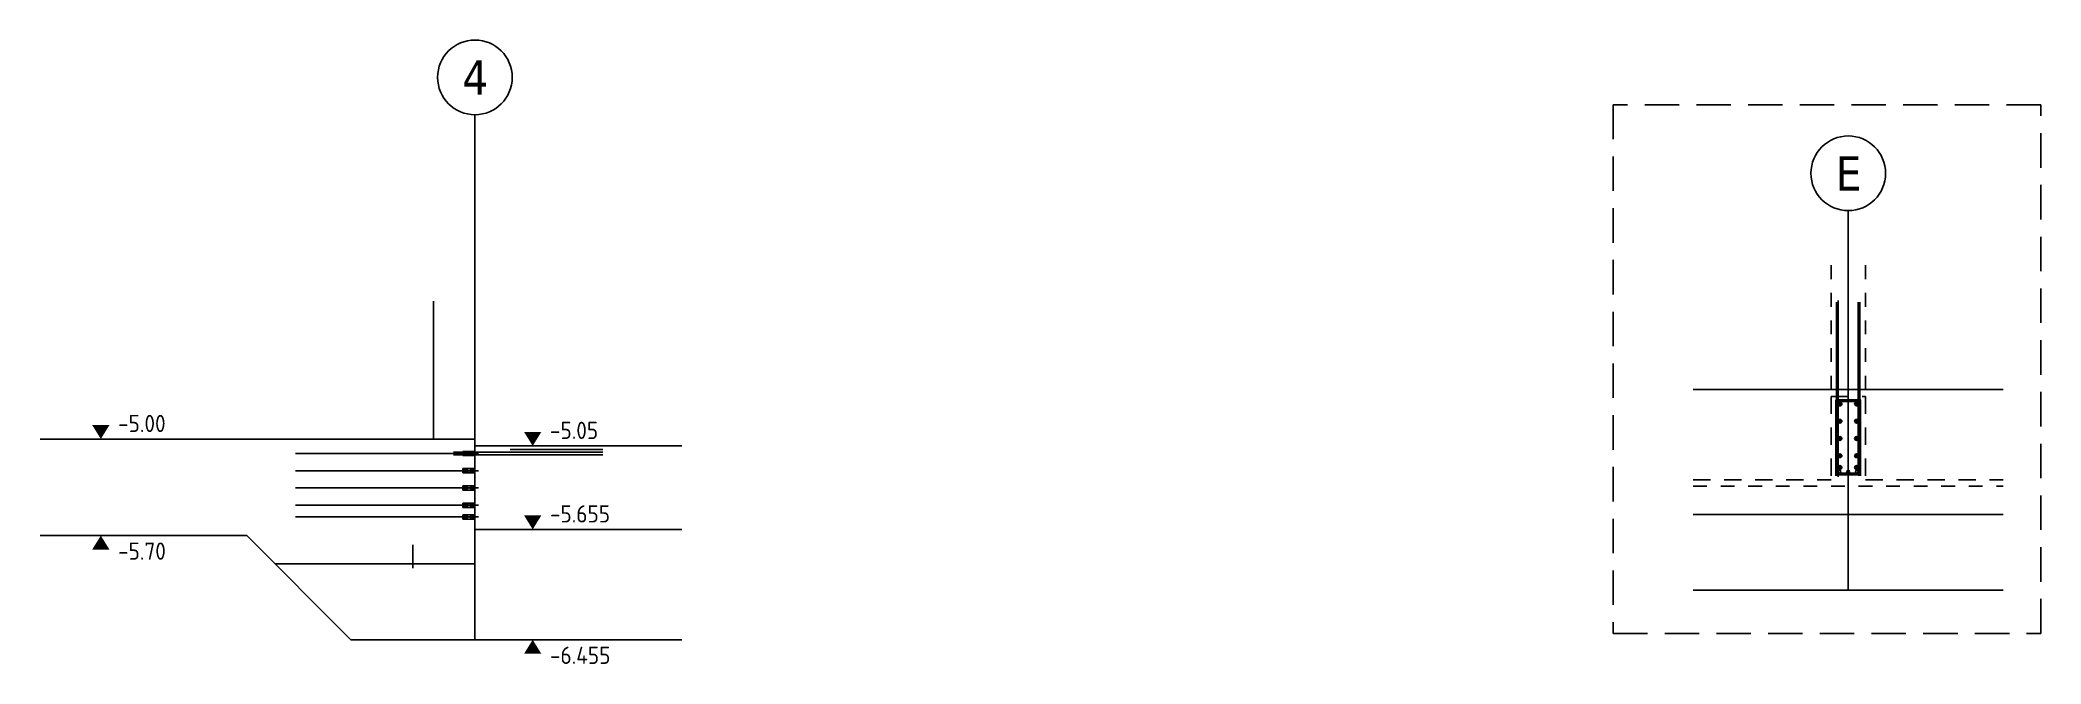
# Model space of a CAD drawing. Extents: x -59 to 99, y -34 to 56.
# Drawn here: x 23.29 to 37.81, y 51.34 to 55.86 of the extents above; entities that cross this region are included whole.
import ezdxf

# ---------------------------------------------------------------- set-up
doc = ezdxf.new("R2010")
doc.units = 0
doc.header["$LTSCALE"] = 0.5
for name, pattern in [('AUSGEZOGEN', [1000.01, 1000, 0.01]), ('DASHED', [0.75, 0.5, -0.25]), ('DOT', [0.175, 0.05, -0.125]), ('HIDDEN', [0.375, 0.25, -0.125]), ('PUNKT', [0.175, 0.05, -0.125]), ('STRICHLINIE', [0.75, 0.5, -0.25]), ('VERDECKT', [0.375, 0.25, -0.125])]:
    doc.linetypes.add(name, pattern=pattern)
for name, color, linetype in [('ACHSEN', 7, 'Continuous'), ('AFB', 7, 'Continuous'), ('AFU', 7, 'Continuous'), ('BETON', 7, 'Continuous'), ('DETAIL', 7, 'Continuous'), ('DRUEBER', 7, 'Continuous'), ('HILFE', 7, 'Continuous'), ('koten', 7, 'Continuous'), ('LENTON', 7, 'Continuous'), ('RND', 7, 'Continuous'), ('SFP_Achsen', 7, 'Continuous'), ('VERDECKT', 7, 'Continuous')]:
    doc.layers.add(name, color=color, linetype=linetype)
doc.layers.add('NOPLOT', color=7, linetype='Continuous', plot=False)
doc.styles.add('helv', font='tahoma.ttf')
doc.styles.add('txt', font='isocp.shx')
doc.linetypes.add('AFU_50K', pattern='A,0.15,["/",Standard,S=0.2,R=0,X=-0.01,Y=-0.1],0.07,["/",Standard,S=0.2,R=0,X=-0.01,Y=-0.1],0.15', length=0.37)
doc.linetypes.add('AFU_50M', pattern='A,0.45,["/",Standard,S=0.2,R=0,X=-0.01,Y=-0.1],0.07,["/",Standard,S=0.2,R=0,X=-0.01,Y=-0.1],0.45', length=0.97)

msp = doc.modelspace()

# ---------------------------------------------------------------- texts
at = {"layer": 'SFP_Achsen', "color": 6, "linetype": 'AUSGEZOGEN', "style": 'helv'}
for s, p in [('4', (26.35668, 55.46239)), ('E', (36.31963, 54.76734))]:
    msp.add_text(s, height=0.25, dxfattribs=at).set_placement(p)

# ---------------------------------------------------------------- blocks, each defined once
blk = doc.blocks.new('okrd_o')
at = {"layer": 'koten', "color": 7, "linetype": 'Continuous'}
blk.add_solid([(-0.125, 0.202), (0.125, 0.202), (0, 0)], dxfattribs=at)
at = {"layer": 'koten', "style": 'txt'}
blk.add_attdef('OKRD', (0.25, 0.1), '', height=0.25, dxfattribs=at)
blk = doc.blocks.new('okrd_u')
at = {"layer": 'koten', "color": 7, "linetype": 'Continuous'}
blk.add_solid([(-0.125, -0.202), (0.125, -0.202), (0, 0)], dxfattribs=at)
at = {"layer": 'koten', "style": 'txt'}
blk.add_attdef('OKRD', (0.25, -0.35), '', height=0.25, dxfattribs=at)

# ---------------------------------------------------------------- linework, layer by layer
at = {"layer": 'ACHSEN', "color": 140, "linetype": 'AUSGEZOGEN'}
for p, q in [((26.44729, 55.31812), (26.44729, 51.51312)), ((36.41024, 54.62307), (36.41024, 51.87172)), ((26.47413, 52.86312), (26.34314, 52.86312)), ((26.47413, 52.73812), (26.34314, 52.73812)), ((26.47413, 52.61312), (26.34314, 52.61312)), ((26.47413, 52.48812), (26.34314, 52.48812)), ((26.47413, 52.40312), (26.34314, 52.40312))]:
    msp.add_line(p, q, dxfattribs=at)
at = {"layer": 'AFB', "color": 1, "linetype": 'AUSGEZOGEN'}
msp.add_line((25.99729, 52.20012), (25.99729, 52.03312), dxfattribs=at)
at = {"layer": 'AFU', "color": 8, "linetype": 'AFU_50M'}
for p, q in [((35.28524, 53.32672), (37.53524, 53.32672)), ((26.44729, 52.06312), (26.44729, 52.91812)), ((35.28524, 52.42172), (37.53524, 52.42172)), ((26.44729, 52.31312), (27.94729, 52.31312)), ((26.44729, 52.06312), (24.99729, 52.06312))]:
    msp.add_line(p, q, dxfattribs=at)
at = {"layer": 'AFU', "color": 8, "linetype": 'AFU_50K'}
msp.add_line((26.14729, 52.96812), (26.44729, 52.96812), dxfattribs=at)
at = {"layer": 'BETON', "color": 6, "linetype": 'AUSGEZOGEN'}
for p, q in [((26.14729, 53.96812), (26.14729, 52.96812)), ((26.44729, 53.96812), (26.44729, 52.91812)), ((26.14729, 52.96812), (23.29229, 52.96812)), ((27.94729, 52.91812), (26.44729, 52.91812)), ((23.29229, 52.26812), (24.79229, 52.26812)), ((25.54729, 51.51312), (24.79229, 52.26812)), ((35.28524, 51.87172), (37.53524, 51.87172)), ((27.94729, 51.51312), (25.54729, 51.51312))]:
    msp.add_line(p, q, dxfattribs=at)
at = {"layer": 'DETAIL', "color": 102, "linetype": 'STRICHLINIE'}
msp.add_lwpolyline([(34.70418, 55.39061), (34.70418, 51.55927), (37.80845, 51.55927), (37.80845, 55.39061)], close=True, dxfattribs=at)
at = {"layer": 'DRUEBER', "color": 7, "linetype": 'DOT'}
for p, q in [((36.28524, 53.32672), (36.28524, 54.27672)), ((36.53524, 53.32672), (36.53524, 54.27672))]:
    msp.add_line(p, q, dxfattribs=at)
at = {"layer": 'DRUEBER', "color": 7, "linetype": 'PUNKT'}
for p, q in [((35.28524, 53.32672), (36.28524, 53.32672)), ((36.53524, 53.32672), (37.53524, 53.32672))]:
    msp.add_line(p, q, dxfattribs=at)
at = {"layer": 'DRUEBER', "color": 102, "linetype": 'DOT'}
msp.add_line((35.28524, 52.62672), (37.53524, 52.62672), dxfattribs=at)
at = {"layer": 'HILFE', "color": 102, "linetype": 'AUSGEZOGEN'}
msp.add_line((36.33724, 53.97072), (36.33724, 52.69443), dxfattribs=at)
for points in [[(36.32524, 53.95872), (36.32524, 52.70872), (36.49524, 52.70872), (36.49524, 53.95872)], [(36.33724, 53.95872), (36.33724, 52.72072), (36.48324, 52.72072), (36.48324, 53.95872)]]:
    msp.add_lwpolyline(points, dxfattribs=at)
for centre in [(36.35024, 53.22172), (36.47024, 53.22172), (36.35024, 53.09672), (36.35024, 52.97172), (36.47024, 53.09672), (36.47024, 52.97172), (36.35024, 52.84672), (36.47024, 52.84672), (36.35024, 52.76172), (36.47024, 52.76172)]:
    msp.add_circle(centre, 0.0135, dxfattribs=at)
at = {"layer": 'LENTON', "color": 102}
for p, q in [((26.36059, 52.87871), (26.36059, 52.87091)), ((26.36059, 52.87871), (26.36163, 52.87871)), ((26.36212, 52.87338), (26.36059, 52.87527)), ((26.36059, 52.87091), (26.36059, 52.85533)), ((26.36059, 52.85533), (26.36059, 52.84753)), ((26.36059, 52.85097), (26.36212, 52.85286)), ((26.36059, 52.84753), (26.36163, 52.84753)), ((26.36262, 52.87679), (26.36163, 52.87871)), ((26.36163, 52.84753), (26.36262, 52.84945)), ((26.36212, 52.87338), (26.36212, 52.85286)), ((26.39539, 52.86988), (26.36212, 52.87338)), ((26.36212, 52.87338), (26.36212, 52.85286)), ((26.36212, 52.85286), (26.39539, 52.85636)), ((26.36435, 52.87871), (26.36335, 52.87679)), ((26.36335, 52.84945), (26.36435, 52.84753)), ((26.36435, 52.87871), (26.4452, 52.87871)), ((26.36435, 52.84753), (26.4452, 52.84753)), ((26.39539, 52.86988), (26.39539, 52.85636)), ((26.44576, 52.87338), (26.41249, 52.86988)), ((26.41249, 52.86988), (26.41249, 52.85636)), ((26.41249, 52.85636), (26.44576, 52.85286)), ((26.44729, 52.87662), (26.4452, 52.87871)), ((26.4452, 52.84753), (26.44729, 52.84962)), ((26.44729, 52.87527), (26.44576, 52.87338)), ((26.44576, 52.87338), (26.44576, 52.85286)), ((26.44576, 52.85286), (26.44576, 52.87338)), ((26.44576, 52.85286), (26.44729, 52.85097)), ((26.44729, 52.87662), (26.44729, 52.87481)), ((26.44729, 52.87481), (26.44729, 52.86312)), ((26.44729, 52.86312), (26.44729, 52.85143)), ((26.44729, 52.85143), (26.44729, 52.84962)), ((26.36059, 52.75371), (26.36059, 52.74591)), ((26.36059, 52.75371), (26.36163, 52.75371)), ((26.36212, 52.74838), (26.36059, 52.75027)), ((26.36059, 52.74591), (26.36059, 52.73033)), ((26.36059, 52.73033), (26.36059, 52.72253)), ((26.36059, 52.72597), (26.36212, 52.72786)), ((26.36059, 52.72253), (26.36163, 52.72253)), ((26.36262, 52.75179), (26.36163, 52.75371)), ((26.36163, 52.72253), (26.36262, 52.72445)), ((26.36212, 52.74838), (26.36212, 52.72786)), ((26.39539, 52.74488), (26.36212, 52.74838)), ((26.36212, 52.74838), (26.36212, 52.72786)), ((26.36212, 52.72786), (26.39539, 52.73136)), ((26.36435, 52.75371), (26.36335, 52.75179)), ((26.36335, 52.72445), (26.36435, 52.72253)), ((26.36435, 52.75371), (26.4452, 52.75371)), ((26.36435, 52.72253), (26.4452, 52.72253)), ((26.39539, 52.74488), (26.39539, 52.73136)), ((26.44576, 52.74838), (26.41249, 52.74488)), ((26.41249, 52.74488), (26.41249, 52.73136)), ((26.41249, 52.73136), (26.44576, 52.72786)), ((26.44729, 52.75162), (26.4452, 52.75371)), ((26.4452, 52.72253), (26.44729, 52.72462)), ((26.44729, 52.75027), (26.44576, 52.74838)), ((26.44576, 52.74838), (26.44576, 52.72786)), ((26.44576, 52.72786), (26.44576, 52.74838)), ((26.44576, 52.72786), (26.44729, 52.72597)), ((26.44729, 52.75162), (26.44729, 52.74981)), ((26.44729, 52.74981), (26.44729, 52.73812)), ((26.44729, 52.73812), (26.44729, 52.72643)), ((26.44729, 52.72643), (26.44729, 52.72462)), ((26.36059, 52.62871), (26.36059, 52.62091)), ((26.36059, 52.62871), (26.36163, 52.62871)), ((26.36212, 52.62338), (26.36059, 52.62527)), ((26.36059, 52.62091), (26.36059, 52.60533)), ((26.36059, 52.60533), (26.36059, 52.59753)), ((26.36059, 52.60097), (26.36212, 52.60286)), ((26.36059, 52.59753), (26.36163, 52.59753)), ((26.36262, 52.62679), (26.36163, 52.62871)), ((26.36163, 52.59753), (26.36262, 52.59945)), ((26.36212, 52.62338), (26.36212, 52.60286)), ((26.39539, 52.61988), (26.36212, 52.62338)), ((26.36212, 52.62338), (26.36212, 52.60286)), ((26.36212, 52.60286), (26.39539, 52.60636)), ((26.36435, 52.62871), (26.36335, 52.62679)), ((26.36335, 52.59945), (26.36435, 52.59753)), ((26.36435, 52.62871), (26.4452, 52.62871)), ((26.36435, 52.59753), (26.4452, 52.59753)), ((26.39539, 52.61988), (26.39539, 52.60636)), ((26.44576, 52.62338), (26.41249, 52.61988)), ((26.41249, 52.61988), (26.41249, 52.60636)), ((26.41249, 52.60636), (26.44576, 52.60286)), ((26.44729, 52.62662), (26.4452, 52.62871)), ((26.4452, 52.59753), (26.44729, 52.59962)), ((26.44729, 52.62527), (26.44576, 52.62338)), ((26.44576, 52.62338), (26.44576, 52.60286)), ((26.44576, 52.60286), (26.44576, 52.62338)), ((26.44576, 52.60286), (26.44729, 52.60097)), ((26.44729, 52.62662), (26.44729, 52.62481)), ((26.44729, 52.62481), (26.44729, 52.61312)), ((26.44729, 52.61312), (26.44729, 52.60143)), ((26.44729, 52.60143), (26.44729, 52.59962)), ((26.36059, 52.50371), (26.36059, 52.49591)), ((26.36059, 52.50371), (26.36163, 52.50371)), ((26.36212, 52.49838), (26.36059, 52.50027)), ((26.36059, 52.49591), (26.36059, 52.48033)), ((26.36059, 52.48033), (26.36059, 52.47253)), ((26.36059, 52.47597), (26.36212, 52.47786)), ((26.36059, 52.47253), (26.36163, 52.47253)), ((26.36059, 52.41871), (26.36059, 52.41091)), ((26.36059, 52.41871), (26.36163, 52.41871)), ((26.36212, 52.41338), (26.36059, 52.41527)), ((26.36059, 52.41091), (26.36059, 52.39533)), ((26.36262, 52.50179), (26.36163, 52.50371)), ((26.36163, 52.47253), (26.36262, 52.47445)), ((26.36262, 52.41679), (26.36163, 52.41871)), ((26.36212, 52.49838), (26.36212, 52.47786)), ((26.39539, 52.49488), (26.36212, 52.49838)), ((26.36212, 52.49838), (26.36212, 52.47786)), ((26.36212, 52.47786), (26.39539, 52.48136)), ((26.36212, 52.41338), (26.36212, 52.39286)), ((26.39539, 52.40988), (26.36212, 52.41338)), ((26.36212, 52.41338), (26.36212, 52.39286)), ((26.36435, 52.50371), (26.36335, 52.50179)), ((26.36335, 52.47445), (26.36435, 52.47253)), ((26.36435, 52.41871), (26.36335, 52.41679)), ((26.36435, 52.50371), (26.4452, 52.50371)), ((26.36435, 52.47253), (26.4452, 52.47253)), ((26.36435, 52.41871), (26.4452, 52.41871)), ((26.39539, 52.49488), (26.39539, 52.48136)), ((26.39539, 52.40988), (26.39539, 52.39636)), ((26.44576, 52.49838), (26.41249, 52.49488)), ((26.41249, 52.49488), (26.41249, 52.48136)), ((26.41249, 52.48136), (26.44576, 52.47786)), ((26.44576, 52.41338), (26.41249, 52.40988)), ((26.41249, 52.40988), (26.41249, 52.39636)), ((26.44729, 52.50162), (26.4452, 52.50371)), ((26.4452, 52.47253), (26.44729, 52.47462)), ((26.44729, 52.41662), (26.4452, 52.41871)), ((26.44729, 52.50027), (26.44576, 52.49838)), ((26.44576, 52.49838), (26.44576, 52.47786)), ((26.44576, 52.47786), (26.44576, 52.49838)), ((26.44576, 52.47786), (26.44729, 52.47597)), ((26.44729, 52.41527), (26.44576, 52.41338)), ((26.44576, 52.41338), (26.44576, 52.39286)), ((26.44576, 52.39286), (26.44576, 52.41338)), ((26.44729, 52.50162), (26.44729, 52.49981)), ((26.44729, 52.49981), (26.44729, 52.48812)), ((26.44729, 52.48812), (26.44729, 52.47643)), ((26.44729, 52.47643), (26.44729, 52.47462)), ((26.44729, 52.41662), (26.44729, 52.41481)), ((26.44729, 52.41481), (26.44729, 52.40312)), ((26.36059, 52.39533), (26.36059, 52.38753)), ((26.36059, 52.39097), (26.36212, 52.39286)), ((26.36059, 52.38753), (26.36163, 52.38753)), ((26.36163, 52.38753), (26.36262, 52.38945)), ((26.36212, 52.39286), (26.39539, 52.39636)), ((26.36335, 52.38945), (26.36435, 52.38753)), ((26.36435, 52.38753), (26.4452, 52.38753)), ((26.41249, 52.39636), (26.44576, 52.39286)), ((26.4452, 52.38753), (26.44729, 52.38962)), ((26.44576, 52.39286), (26.44729, 52.39097)), ((26.44729, 52.40312), (26.44729, 52.39143)), ((26.44729, 52.39143), (26.44729, 52.38962))]:
    msp.add_line(p, q, dxfattribs=at)
for centre, start, end in [((26.36299, 52.87698), 207.500045, 332.499955), ((26.36299, 52.84926), 27.500065, 152.499935), ((26.36299, 52.75198), 207.500045, 332.499955), ((26.36299, 52.72426), 27.500065, 152.499935), ((26.36299, 52.62698), 207.500045, 332.499955), ((26.36299, 52.59926), 27.500065, 152.499935), ((26.36299, 52.50198), 207.500045, 332.499955), ((26.36299, 52.47426), 27.500065, 152.499935), ((26.36299, 52.41698), 207.500045, 332.499955), ((26.36299, 52.38926), 27.500065, 152.499935)]:
    msp.add_arc(centre, 0.00041, start, end, dxfattribs=at)
at = {"layer": 'NOPLOT', "color": 191, "linetype": 'AUSGEZOGEN'}
for p, q in [((27.37577, 52.87312), (26.29203, 52.87312)), ((27.37577, 52.85312), (26.29203, 52.85312)), ((27.37577, 52.89312), (26.70358, 52.89312))]:
    msp.add_line(p, q, dxfattribs=at)
for points in [[(36.32024, 52.70172), (36.32024, 53.25172), (36.50024, 53.25172), (36.50024, 52.70172)], [(36.33224, 52.70172), (36.33224, 53.23972), (36.48824, 53.23972), (36.48824, 52.70172)]]:
    msp.add_lwpolyline(points, dxfattribs=at)
at = {"layer": 'RND', "color": 7, "linetype": 'AUSGEZOGEN', "const_width": 0.01}
for points in [[(36.34524, 53.22172, 1), (36.35524, 53.22172, 1)], [(36.46524, 53.22172, 1), (36.47524, 53.22172, 1)], [(36.34524, 53.09672, 1), (36.35524, 53.09672, 1)], [(36.46524, 53.09672, 1), (36.47524, 53.09672, 1)], [(36.34524, 52.97172, 1), (36.35524, 52.97172, 1)], [(36.34524, 52.84672, 1), (36.35524, 52.84672, 1)], [(36.46524, 52.97172, 1), (36.47524, 52.97172, 1)], [(36.46524, 52.84672, 1), (36.47524, 52.84672, 1)], [(36.34524, 52.76172, 1), (36.35524, 52.76172, 1)], [(36.46524, 52.76172, 1), (36.47524, 52.76172, 1)]]:
    msp.add_lwpolyline(points, format="xyb", close=True, dxfattribs=at)
at = {"layer": 'RND', "color": 1, "linetype": 'AUSGEZOGEN'}
for points in [[(26.39539, 52.86312), (25.14539, 52.86312)], [(26.39539, 52.73812), (25.14539, 52.73812)], [(26.39539, 52.61312), (25.14539, 52.61312)], [(26.39539, 52.48812), (25.14539, 52.48812)], [(26.39539, 52.40312), (25.14539, 52.40312)]]:
    msp.add_lwpolyline(points, dxfattribs=at)
at = {"layer": 'RND', "color": 7, "linetype": 'AUSGEZOGEN'}
for centre in [(36.34724, 52.73072), (36.41024, 52.73072), (36.47324, 52.73072)]:
    msp.add_circle(centre, 0.01, dxfattribs=at)
at = {"layer": 'SFP_Achsen', "color": 7, "linetype": 'AUSGEZOGEN'}
for centre in [(26.44729, 55.5886), (36.41024, 54.89355)]:
    msp.add_circle(centre, 0.27048, dxfattribs=at)
at = {"layer": 'VERDECKT', "color": 7, "linetype": 'VERDECKT'}
for p, q in [((36.28524, 53.27672), (36.53524, 53.27672)), ((35.28524, 52.67172), (36.28524, 52.67172)), ((36.53524, 52.67172), (37.53524, 52.67172)), ((27.94729, 52.31312), (26.44729, 52.31312))]:
    msp.add_line(p, q, dxfattribs=at)
at = {"layer": 'VERDECKT', "color": 7, "linetype": 'HIDDEN'}
for p, q in [((36.28524, 53.27672), (36.28524, 52.67172)), ((36.53524, 53.27672), (36.53524, 52.67172)), ((26.44729, 52.91812), (26.44729, 52.31312))]:
    msp.add_line(p, q, dxfattribs=at)

# ---------------------------------------------------------------- block references
at = {"layer": 'koten', "color": 7, "linetype": 'DASHED', "xscale": 0.5, "yscale": 0.5, "zscale": 0.5}
for p, values in [((23.73338, 52.96812), {'OKRD': '-5.00'}), ((26.86644, 52.91812), {'OKRD': '-5.05'}), ((26.86644, 52.31312), {'OKRD': '-5.655'})]:
    msp.add_blockref('okrd_o', p, dxfattribs=at).add_auto_attribs(values)
at = {"layer": 'koten', "color": 7, "linetype": 'AUSGEZOGEN', "xscale": 0.5, "yscale": 0.5, "zscale": 0.5}
for p, values in [((23.73338, 52.26812), {'OKRD': '-5.70'}), ((26.86644, 51.51312), {'OKRD': '-6.455'})]:
    msp.add_blockref('okrd_u', p, dxfattribs=at).add_auto_attribs(values)

msp.set_redraw_order([(e.dxf.handle, doc.entitydb.next_handle()) for e in msp.query("TEXT MTEXT ATTDEF DIMENSION ARC_DIMENSION")])  # texts and dimensions are drawn at this point

doc.saveas('drawing.dxf')
